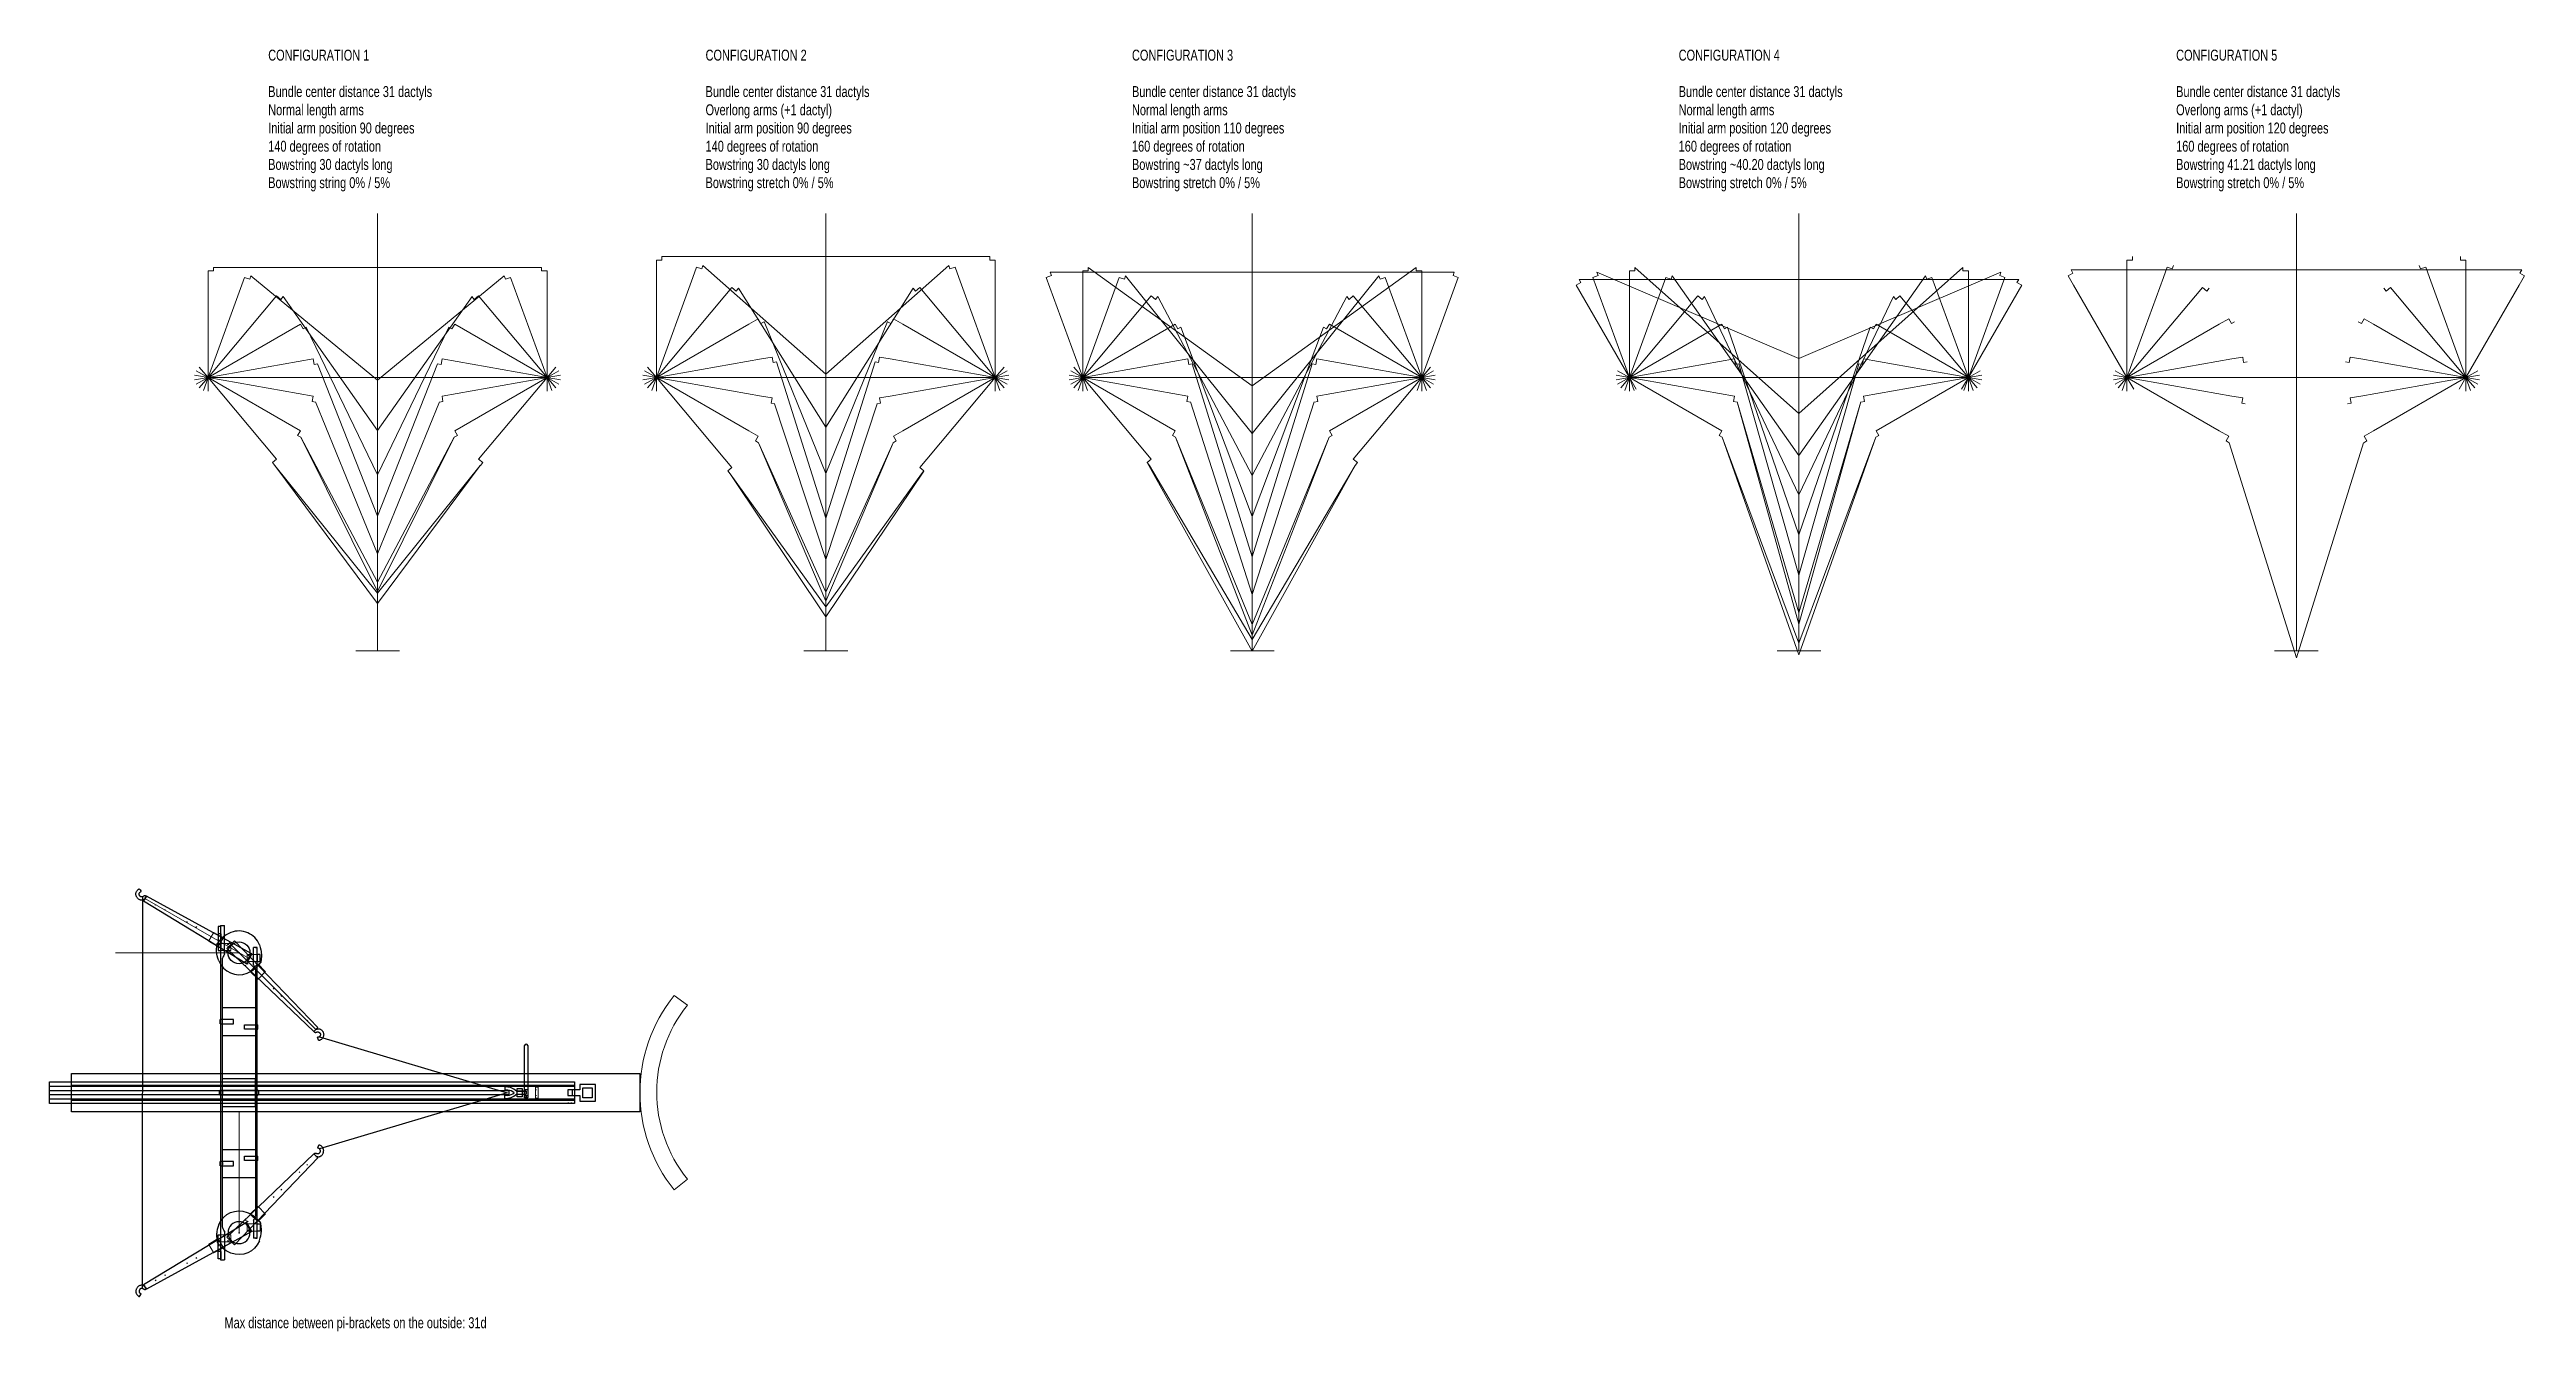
# Model space of a CAD drawing. Header units: centimetres. Extents: x -4 to 447, y -319 to -53.
# Drawn here: x 220 to 446.5, y -247.3 to -130 of the extents above; entities that cross this region are included whole.
import ezdxf

# ---------------------------------------------------------------- set-up
doc = ezdxf.new("R2010")
doc.units = ezdxf.units.CM
doc.linetypes.add('DOT', pattern=[6.35, 0, -6.35])
doc.linetypes.add('DOT2', pattern=[3.175, 0, -3.175])
for name, color, linetype, lineweight in [('Arm', 7, 'CONTINUOUS', 0), ('Cone hoop', 7, 'CONTINUOUS', 0), ('Crescent-shaped piece', 7, 'CONTINUOUS', 0), ('Helpers', 3, 'CONTINUOUS', 0), ('Little ladder', 7, 'CONTINUOUS', 0), ('Part names', 7, 'CONTINUOUS', 0), ('Pi-brackets', 7, 'CONTINUOUS', 0), ('Pitarion', 7, 'CONTINUOUS', 0), ('Rope', 7, 'CONTINUOUS', 0), ('Vis_arm', 6, 'CONTINUOUS', 0), ('Vis_bowstring_0%_stretch', 6, 'CONTINUOUS', 0), ('Vis_bowstring_5%_stretch', 4, 'CONTINUOUS', 0), ('Vis_others', 8, 'CONTINUOUS', 0)]:
    doc.layers.add(name, color=color, linetype=linetype, lineweight=lineweight)
for name, color, linetype in [('Bowstring', 7, 'CONTINUOUS'), ('Case', 7, 'CONTINUOUS'), ('Claw', 7, 'CONTINUOUS'), ('Cone', 7, 'CONTINUOUS'), ('Cone bar', 7, 'CONTINUOUS'), ('Field frame bars', 7, 'CONTINUOUS'), ('Field-frame rings', 7, 'CONTINUOUS'), ('Fork', 7, 'CONTINUOUS'), ('Handle', 7, 'CONTINUOUS'), ('Little ladder beams', 7, 'CONTINUOUS'), ('Little ladder cross-piece', 7, 'CONTINUOUS'), ('Little ladder rungs', 7, 'CONTINUOUS'), ('Slider', 7, 'CONTINUOUS'), ('Trigger', 7, 'CONTINUOUS')]:
    doc.layers.add(name, color=color, linetype=linetype)
doc.styles.get("Standard").update_dxf_attribs({"font": 'txt', "width": 0.75})

msp = doc.modelspace()

# ---------------------------------------------------------------- texts
at = {"layer": 'Part names', "char_height": 1, "width": 100, "attachment_point": 1}
for s, insert in [('CONFIGURATION 1\\P\\PBundle center distance 31 dactyls\\PNormal length arms\\PInitial arm position 90 degrees\\P140 degrees of rotation\\PBowstring 30 dactyls long\\PBowstring string 0% / 5%', (240, -130)), ('CONFIGURATION 2\\P\\PBundle center distance 31 dactyls\\POverlong arms (+1 dactyl)\\PInitial arm position 90 degrees\\P140 degrees of rotation\\PBowstring 30 dactyls long\\PBowstring stretch 0% / 5%\\P', (280, -130)), ('CONFIGURATION 3\\P\\PBundle center distance 31 dactyls\\PNormal length arms\\PInitial arm position 110 degrees\\P160 degrees of rotation\\PBowstring ~37 dactyls long\\PBowstring stretch 0% / 5%', (319, -130)), ('CONFIGURATION 4\\P\\PBundle center distance 31 dactyls\\PNormal length arms\\PInitial arm position 120 degrees\\P160 degrees of rotation\\PBowstring ~40.20 dactyls long\\PBowstring stretch 0% / 5%', (369, -130)), ('CONFIGURATION 5\\P\\PBundle center distance 31 dactyls\\POverlong arms (+1 dactyl)\\PInitial arm position 120 degrees\\P160 degrees of rotation\\PBowstring 41.21 dactyls long\\PBowstring stretch 0% / 5%\\P', (414.5, -130))]:
    msp.add_mtext(s, dxfattribs=dict(at, insert=insert))
at = {"layer": 'Rope', "insert": (236, -246), "char_height": 1, "width": 100, "attachment_point": 1}
msp.add_mtext('Max distance between pi-brackets on the outside: 31d', dxfattribs=at)

# ---------------------------------------------------------------- blocks, each defined once
blk = doc.blocks.new('Slider - top')
at = {"layer": 'Slider'}
for p, q in [((0, 0), (48, 0)), ((0, -2), (0, 0)), ((48, 0), (48, -2)), ((0, -1.6), (0, -0.4)), ((0, -0.4), (48, -0.4)), ((0, -0.8), (42, -0.8)), ((42, -1.2), (0, -1.2)), ((48, -1.6), (0, -1.6)), ((48, -2), (0, -2)), ((42, -0.8), (42, -1.2)), ((48, -0.4), (48, -1.6)), ((48, -0.9), (48, -1.1))]:
    blk.add_line(p, q, dxfattribs=at)
at = {"layer": 'Slider', "linetype": 'DOT2'}
for p, q in [((47.45, -2), (47.45, 0)), ((47.75, -2), (47.75, 0))]:
    blk.add_line(p, q, dxfattribs=at)
blk = doc.blocks.new('Case - top')
at = {"layer": 'Case'}
for p, q in [((0, 0), (17, 0)), ((0, -3.5), (0, 0)), ((17, 0), (24, 0)), ((24, 0), (52, 0)), ((52, 0), (52, -3.5)), ((0, -1.07), (46, -1.07)), ((46, -1.07), (46, -2.43)), ((46, -1.07), (46, -2.43)), ((0, -2.43), (46, -2.43)), ((17, -3.5), (0, -3.5)), ((24, -3.5), (17, -3.5)), ((52, -3.5), (24, -3.5))]:
    blk.add_line(p, q, dxfattribs=at)
blk = doc.blocks.new('Little ladder 2 - top')
at = {"layer": 'Little ladder beams'}
for p, q in [((0, 0), (0, -0.35)), ((30.6, 0), (0, 0)), ((8.6, 0.04), (9, 0.04)), ((8.6, -0.01), (8.6, 0.04)), ((9, 0.04), (9, -0.01)), ((21.6, 0.04), (21.6, -0.01)), ((22, 0.04), (22, -0.01)), ((30.6, 0), (30.6, -0.35)), ((2.62, -0.35), (0, -0.35)), ((2.98, -0.18), (27.62, -0.18)), ((7.5, -0.18), (10.1, -0.18)), ((8.9, -0.18), (8.7, -0.18)), ((14, -0.18), (16.6, -0.18)), ((14.3, -1.18), (14.3, -1.18)), ((15.5, -0.18), (15.1, -0.18)), ((20.5, -0.18), (23.1, -0.18)), ((27.98, -0.35), (30.6, -0.35)), ((2, -3.35), (2, -3)), ((3.6, -3), (2, -3)), ((2, -3.18), (2, -3.35)), ((2, -3.35), (28.6, -3.35)), ((26.64, -3.18), (3.96, -3.18)), ((10.1, -3.18), (7.5, -3.18)), ((9.1, -3.4), (9.1, -3.35)), ((9.5, -3.35), (9.5, -3.4)), ((15.1, -3.18), (15.5, -3.18)), ((23.1, -3.18), (20.5, -3.18)), ((21.1, -3.35), (21.1, -3.4)), ((21.5, -3.35), (21.5, -3.4)), ((27, -3), (28.6, -3)), ((28.6, -3.35), (28.6, -3)), ((28.6, -3.18), (28.6, -3.35))]:
    blk.add_line(p, q, dxfattribs=at)
for points in [[(2.62, -0.35), (2.75, -0.24), (2.98, -0.18), (2.98, -0.18)], [(27.98, -0.35), (27.85, -0.24), (27.62, -0.18), (27.62, -0.18)], [(3.6, -3), (3.73, -3.11), (3.96, -3.17), (3.96, -3.17)], [(27, -3), (26.87, -3.11), (26.64, -3.17), (26.64, -3.17)]]:
    blk.add_open_spline(points, degree=3, dxfattribs=at)
at = {"layer": 'Little ladder cross-piece'}
for p, q in [((14, -0.18), (16.6, -0.18)), ((14, -3.18), (14, -0.18)), ((15, -0.01), (15.1, -0.01)), ((15.1, -0.01), (15.1, -3.35)), ((15.5, -3.35), (15.5, -0.01)), ((15.5, -0.01), (15.6, -0.01)), ((16.6, -0.18), (16.6, -3.18)), ((14, -3.18), (16.6, -3.18)), ((16.6, -3.18), (14, -3.18)), ((15, -3.35), (15.1, -3.35)), ((15.5, -3.35), (15.6, -3.35))]:
    blk.add_line(p, q, dxfattribs=at)
for centre, start, end in [((15.3, -0.26), 39.9662, 140.0338), ((15.3, -3.1), 219.9662, 320.0338)]:
    blk.add_arc(centre, 0.391, start, end, dxfattribs=at)
at = {"layer": 'Little ladder rungs'}
for p, q in [((21.6, 0.04), (22, 0.04)), ((7.5, -0.18), (10.1, -0.18)), ((7.5, -3.18), (7.5, -0.18)), ((7.5, -3.18), (7.5, -0.18)), ((8.6, -0.01), (8.6, -1.18)), ((8.6, -0.01), (9, -0.01)), ((8.6, -1.18), (9, -1.18)), ((9, -1.18), (9, -0.01)), ((9.1, -2.18), (9.5, -2.18)), ((9.1, -3.35), (9.1, -2.18)), ((9.5, -2.18), (9.5, -3.35)), ((10.1, -0.18), (10.1, -3.18)), ((10.1, -0.18), (10.1, -3.18)), ((20.5, -0.18), (23.1, -0.18)), ((20.5, -3.18), (20.5, -0.18)), ((20.5, -3.18), (20.5, -0.18)), ((21.1, -2.18), (21.5, -2.18)), ((21.1, -3.35), (21.1, -2.18)), ((21.5, -2.18), (21.5, -3.35)), ((21.6, -0.01), (21.6, -1.18)), ((21.6, -1.18), (22, -1.18)), ((22, -1.18), (22, -0.01)), ((23.1, -0.18), (23.1, -3.18)), ((23.1, -0.18), (23.1, -3.18)), ((10.1, -3.18), (7.5, -3.18)), ((9.1, -3.4), (9.5, -3.4)), ((23.1, -3.18), (20.5, -3.18)), ((21.1, -3.4), (21.5, -3.4))]:
    blk.add_line(p, q, dxfattribs=at)
blk = doc.blocks.new('Crescent - top')
at = {"layer": 'Crescent-shaped piece'}
for p, q in [((0, 0), (1.2, -0.9)), ((0, -17.8), (1.2, -16.8))]:
    blk.add_line(p, q, dxfattribs=at)
for centre, radius in [((11.04, -8.9), 14.18), ((11.06, -8.85), 12.67)]:
    blk.add_arc(centre, radius, 141.1199, 218.8801, dxfattribs=at)
blk = doc.blocks.new('Field-frame bar - curved - top')
at = {"layer": 'Field frame bars'}
for p, q in [((1.54, 0), (0, 0)), ((0, 0), (0, -0.25)), ((0.66, -0.25), (0.66, 0)), ((2.2, 0), (1.54, 0)), ((1.54, -0.25), (1.54, 0)), ((2.2, -0.25), (2.2, 0)), ((1.54, -0.25), (0, -0.25)), ((1.54, -0.25), (2.2, -0.25))]:
    blk.add_line(p, q, dxfattribs=at)
blk = doc.blocks.new('Field-frame bar - straight - top')
at = {"layer": 'Field frame bars'}
for p, q in [((0.66, 0), (0, 0)), ((0, 0), (0, -0.25)), ((0.66, -0.25), (0.66, 0)), ((0, -0.25), (0.66, -0.25))]:
    blk.add_line(p, q, dxfattribs=at)
blk = doc.blocks.new('Ring - top')
at = {"layer": 'Field-frame rings'}
blk.add_circle((0.74, -1.86), 1, dxfattribs=at)
for start, end in [(111.6216, 201.6216), (291.6216, 21.6216)]:
    blk.add_arc((0.74, -1.86), 2, start, end, dxfattribs=at)
for points in [[(0, 0), (0.39, 0.14), (0.79, 0.2), (1.12, 0.19), (1.38, 0.18), (1.58, 0.14), (1.6, 0.14)], [(2.6, -1.12), (2.44, -0.74), (2.2, -0.41), (1.97, -0.17), (1.78, 0.01), (1.62, 0.12), (1.6, 0.14)], [(-1.12, -2.6), (-0.96, -2.98), (-0.72, -3.31), (-0.49, -3.54), (-0.3, -3.72), (-0.15, -3.84), (-0.13, -3.86)], [(1.47, -3.72), (1.09, -3.86), (0.68, -3.91), (0.35, -3.91), (0.09, -3.89), (-0.1, -3.86), (-0.13, -3.86)]]:
    blk.add_open_spline(points, degree=3, dxfattribs=at)
blk.add_point((0.74, -1.86), dxfattribs=at)
blk = doc.blocks.new('Pi-bracket - top')
at = {"layer": 'Pi-brackets'}
for p, q in [((0, -0.91), (0, 0)), ((0, 0), (0.66, 0)), ((0.66, 0), (0.66, -0.91)), ((0, -0.91), (0.66, -0.91))]:
    blk.add_line(p, q, dxfattribs=at)
at = {"layer": 'Pi-brackets', "linetype": 'DOT'}
blk.add_line((0, -0.66), (0.66, -0.66), dxfattribs=at)
blk = doc.blocks.new('Arm - side')
at = {"layer": 'Cone'}
for p, q in [((0, 0), (0, -1)), ((0, 0), (11, -0.25)), ((11, -0.75), (0, -1)), ((11, -0.25), (11, -0.75))]:
    blk.add_line(p, q, dxfattribs=at)
at = {"layer": 'Cone', "linetype": 'DOT2'}
blk.add_line((0, -0.3), (10.96, -0.55), dxfattribs=at)
at = {"layer": 'Cone bar', "linetype": 'DOT'}
blk.add_line((2.3, -0.35), (2.31, -0.05), dxfattribs=at)
at = {"layer": 'Cone bar', "linetype": 'DOT2'}
for p, q in [((2.31, -0.05), (2.3, -0.35)), ((2.3, -0.35), (11, -0.55))]:
    blk.add_line(p, q, dxfattribs=at)
at = {"layer": 'Cone bar'}
for p, q in [((11, -0.45), (11, -0.25)), ((11.27, -0.47), (11.28, -0.46)), ((11.61, -0.49), (11.6, -0.48)), ((11.7, -0.27), (11.68, -0.27))]:
    blk.add_line(p, q, dxfattribs=at)
for points in [[(10.96, -0.55), (11, -0.55), (11.03, -0.58), (11.05, -0.62), (11.07, -0.66), (11.09, -0.72), (11.16, -0.77), (11.24, -0.81), (11.32, -0.83), (11.41, -0.85), (11.54, -0.84), (11.62, -0.82), (11.73, -0.77), (11.81, -0.71), (11.89, -0.63), (11.96, -0.51), (11.98, -0.44), (12, -0.33), (12, -0.23), (11.98, -0.15), (11.95, -0.06), (11.91, -0.01), (11.89, 0.04), (11.62, -0.12)], [(11, -0.25), (11.09, -0.26), (11.12, -0.27), (11.17, -0.3), (11.19, -0.33), (11.21, -0.36), (11.23, -0.42), (11.25, -0.45), (11.29, -0.49), (11.33, -0.52), (11.38, -0.54), (11.43, -0.55), (11.47, -0.55), (11.51, -0.54), (11.55, -0.53), (11.61, -0.49), (11.63, -0.47), (11.66, -0.43), (11.68, -0.4), (11.69, -0.37), (11.7, -0.32), (11.7, -0.27), (11.68, -0.21), (11.66, -0.16), (11.62, -0.12)]]:
    blk.add_open_spline(points, degree=3, dxfattribs=at)
at = {"layer": 'Cone hoop'}
for p, q in [((3, -0.02), (4, -0.04)), ((3, -0.07), (3, -0.02)), ((3, -0.07), (3, -0.95)), ((3, -0.95), (3, -1)), ((3, -1), (4, -0.98)), ((4, -0.09), (4, -0.04)), ((4, -0.09), (4, -0.93)), ((4, -0.93), (4, -0.98))]:
    blk.add_line(p, q, dxfattribs=at)
blk = doc.blocks.new('Arm - visualization')
at = {"layer": 'Vis_arm'}
for p, q in [((0, 0), (0, 9.75)), ((0, 9.75), (0.5, 9.75)), ((0.5, 9.75), (0.5, 10.08)), ((0, 0), (0, -1.25))]:
    blk.add_line(p, q, dxfattribs=at)
blk = doc.blocks.new('Visualization - arm - overlong')
at = {"layer": 'Vis_arm'}
for p, q in [((0, 9.75), (0, 10.75)), ((0, 10.75), (0.5, 10.75)), ((0, 0), (0, 9.75)), ((0.5, 10.75), (0.5, 11.08)), ((0, 0), (0, -1.25))]:
    blk.add_line(p, q, dxfattribs=at)

# ---------------------------------------------------------------- linework, layer by layer
at = {"layer": 'Bowstring'}
for p, q in [((228.51, -243.39), (228.52, -207.52)), ((244.68, -220.33), (261.87, -225.45)), ((261.87, -225.45), (244.68, -230.58))]:
    msp.add_line(p, q, dxfattribs=at)
at = {"layer": 'Claw'}
for p, q in [((261.63, -224.93), (261.63, -225.2)), ((261.63, -225.2), (261.92, -225.2)), ((261.63, -225.96), (261.63, -225.69)), ((261.63, -225.69), (261.92, -225.69)), ((263.6, -225.31), (262.71, -225.31)), ((262.71, -225.31), (263.6, -225.31)), ((262.71, -225.58), (263.6, -225.58)), ((263.6, -225.58), (263.6, -225.31)), ((263.6, -225.31), (263.6, -225.58))]:
    msp.add_line(p, q, dxfattribs=at)
for centre, radius, start, end in [((261.75, -226.31), 1.39, 46.2912, 95.0105), ((261.75, -224.58), 1.39, 264.9895, 313.7088), ((261.79, -226.29), 1.09, 50.1484, 83.4544), ((261.79, -224.61), 1.09, 276.5456, 309.8516)]:
    msp.add_arc(centre, radius, start, end, dxfattribs=at)
at = {"layer": 'Fork'}
for p, q in [((262.78, -225.82), (262.78, -225.08)), ((262.78, -225.08), (263.22, -225.08)), ((263.22, -225.31), (262.78, -225.31)), ((263.22, -225.6), (262.78, -225.6)), ((263.22, -225.82), (262.78, -225.82)), ((263.22, -225.08), (263.22, -225.82))]:
    msp.add_line(p, q, dxfattribs=at)
at = {"layer": 'Handle'}
for p, q in [((268.5, -225.2), (267.39, -225.2)), ((267.39, -225.2), (267.39, -225.7)), ((267.39, -225.7), (268.49, -225.7)), ((267.81, -225.2), (267.81, -225.7)), ((268.49, -225.7), (268.49, -226.21)), ((268.49, -226.21), (269.92, -226.21)), ((269.93, -224.71), (268.5, -224.71)), ((268.5, -224.71), (268.5, -225.2)), ((268.79, -225.91), (268.79, -225.01)), ((268.79, -225.01), (269.62, -225.01)), ((269.62, -225.91), (268.79, -225.91)), ((269.62, -225.01), (269.62, -225.91)), ((269.92, -226.21), (269.92, -224.71))]:
    msp.add_line(p, q, dxfattribs=at)
at = {"layer": 'Helpers'}
for p, q in [((228.73, -207.68), (238.26, -213.18)), ((237.33, -212.65), (226.03, -212.65)), ((236.57, -211.89), (244.35, -219.67)), ((237.33, -238.26), (237.33, -227.26))]:
    msp.add_line(p, q, dxfattribs=at)
at = {"layer": 'Pitarion'}
for p, q in [((264.44, -225.95), (264.44, -224.95)), ((264.69, -224.95), (264.44, -224.95)), ((264.69, -225.95), (264.44, -225.95)), ((264.69, -225.95), (264.69, -224.95))]:
    msp.add_line(p, q, dxfattribs=at)
at = {"layer": 'Pitarion', "linetype": 'DOT2'}
for p, q in [((264.44, -225.2), (264.69, -225.2)), ((264.44, -225.7), (264.69, -225.7))]:
    msp.add_line(p, q, dxfattribs=at)
at = {"layer": 'Trigger'}
for p, q in [((263.44, -225.91), (263.44, -221.13)), ((263.75, -221.13), (263.75, -225.88)), ((263.44, -225.16), (263.75, -225.16)), ((263.44, -225.7), (263.75, -225.7))]:
    msp.add_line(p, q, dxfattribs=at)
msp.add_circle((263.6, -225.9), 0.0855, dxfattribs=at)
for centre, radius, start, end in [((263.59, -221.15), 0.154, 8.1515, 171.8485), ((263.59, -225.89), 0.152, 177.8253, 2.1747)]:
    msp.add_arc(centre, radius, start, end, dxfattribs=at)
at = {"layer": 'Vis_bowstring_0%_stretch'}
for p, q in [((276, -148.92), (306, -148.92)), ((235, -149.92), (265, -149.92)), ((238.42, -150.7), (250, -160.23)), ((250, -160.23), (261.58, -150.7)), ((279.76, -149.76), (291, -159.69)), ((291, -159.69), (302.24, -149.76)), ((311.52, -150.36), (348.48, -150.36)), ((315, -149.92), (330, -160.75)), ((330, -165.12), (318.42, -150.7)), ((330, -160.75), (345, -149.92)), ((341.58, -150.7), (330, -165.12)), ((359.89, -151.02), (400.11, -151.02)), ((361.52, -150.36), (380, -158.27)), ((380, -163.3), (365, -149.92)), ((368.42, -150.7), (380, -167.13)), ((395, -149.92), (380, -163.3)), ((380, -158.27), (398.48, -150.36)), ((380, -167.13), (391.58, -150.7)), ((404.89, -150.15), (446.11, -150.15)), ((250, -164.86), (241.36, -152.6)), ((258.64, -152.6), (250, -164.86)), ((291, -164.53), (283.01, -151.83)), ((298.99, -151.83), (291, -164.53)), ((321.36, -152.6), (330, -168.96)), ((330, -168.96), (338.64, -152.6)), ((371.36, -152.6), (380, -170.75)), ((380, -170.75), (388.64, -152.6)), ((243.48, -155.39), (250, -168.9)), ((250, -168.9), (256.52, -155.39)), ((285.35, -154.89), (291, -168.79)), ((291, -168.79), (296.65, -154.89)), ((323.48, -155.39), (330, -172.71)), ((330, -172.71), (336.52, -155.39)), ((380, -174.41), (373.48, -155.39)), ((386.52, -155.39), (380, -174.41)), ((291, -172.88), (286.5, -158.57)), ((295.5, -158.57), (291, -172.88)), ((244.51, -158.74), (250, -172.7)), ((250, -172.7), (255.49, -158.74)), ((324.51, -158.74), (330, -176.41)), ((330, -176.41), (335.49, -158.74)), ((374.51, -158.74), (380, -178.08)), ((380, -178.08), (385.49, -158.74)), ((244.34, -162.24), (250, -176.13)), ((250, -176.13), (255.66, -162.24)), ((286.32, -162.42), (291, -176.67)), ((291, -176.67), (295.68, -162.42)), ((330, -179.86), (324.34, -162.24)), ((335.66, -162.24), (330, -179.86)), ((374.34, -162.24), (380, -181.53)), ((380, -181.53), (385.66, -162.24)), ((250, -178.73), (242.98, -165.47)), ((257.02, -165.47), (250, -178.73)), ((291, -179.65), (284.85, -165.97)), ((297.15, -165.97), (291, -179.65)), ((322.98, -165.47), (330, -182.59)), ((330, -182.59), (337.02, -165.47)), ((380, -184.31), (372.98, -165.47)), ((387.02, -165.47), (380, -184.31)), ((419.35, -165.97), (425.5, -185.64)), ((425.5, -185.64), (431.65, -165.97)), ((240.6, -168.04), (250, -179.73)), ((250, -179.73), (259.4, -168.04)), ((282.24, -168.81), (291, -180.98)), ((291, -180.98), (299.76, -168.81)), ((330, -183.97), (320.6, -168.04)), ((339.4, -168.04), (330, -183.97))]:
    msp.add_line(p, q, dxfattribs=at)
at = {"layer": 'Vis_bowstring_5%_stretch'}
for p, q in [((374.34, -162.24), (380, -182.57)), ((380, -182.57), (385.66, -162.24)), ((242.98, -165.47), (250, -179.57)), ((250, -179.57), (257.02, -165.47)), ((284.85, -165.97), (291, -180.47)), ((291, -180.47), (297.15, -165.97)), ((322.98, -165.47), (330, -183.58)), ((330, -183.58), (337.02, -165.47)), ((380, -185.38), (372.98, -165.47)), ((387.02, -165.47), (380, -185.38)), ((250, -180.68), (240.6, -168.04)), ((259.4, -168.04), (250, -180.68)), ((291, -181.9), (282.24, -168.81)), ((299.97, -168.56), (291, -181.9)), ((320.38, -167.79), (330, -185.04)), ((339.4, -168.04), (330, -185.04))]:
    msp.add_line(p, q, dxfattribs=at)
at = {"layer": 'Vis_others'}
for p, q in [((250, -160), (250, -145)), ((291, -160), (291, -145)), ((330, -160), (330, -145)), ((380, -160), (380, -145)), ((425.5, -160), (425.5, -145)), ((234.5, -160), (265.5, -160)), ((250, -160), (250, -185)), ((275.5, -160), (306.5, -160)), ((291, -160), (291, -185)), ((314.5, -160), (345.5, -160)), ((330, -160), (330, -185)), ((364.5, -160), (395.5, -160)), ((380, -160), (380, -185)), ((410, -160), (441, -160)), ((425.5, -160), (425.5, -185)), ((248, -185), (252, -185)), ((289, -185), (293, -185)), ((328, -185), (332, -185)), ((378, -185), (382, -185)), ((423.5, -185), (427.5, -185))]:
    msp.add_line(p, q, dxfattribs=at)

# ---------------------------------------------------------------- block references
at = {"layer": 'Arm', "yscale": -1}
for name, p, rotation in [('Arm - side', (238.51, -212.75), 150), ('Arm - side', (236.22, -212.25), 315), ('Ring - top', (235.47, -237.52), 270)]:
    msp.add_blockref(name, p, dxfattribs=dict(at, rotation=rotation))
at = {"layer": 'Arm'}
for name, p, rotation in [('Ring - top', (235.47, -213.39), 90), ('Arm - side', (236.22, -238.66), 45), ('Arm - side', (238.51, -238.15), 210)]:
    msp.add_blockref(name, p, dxfattribs=dict(at, rotation=rotation))
at = {"layer": 'Crescent-shaped piece'}
msp.add_blockref('Crescent - top', (277.14, -216.55), dxfattribs=at)
at = {"layer": 'Field frame bars', "rotation": 90}
for name, p in [('Field-frame bar - curved - top', (235.41, -212.45)), ('Field-frame bar - straight - top', (239, -213.45))]:
    msp.add_blockref(name, p, dxfattribs=at)
at = {"layer": 'Field frame bars', "yscale": -1, "rotation": 270}
for name, p in [('Field-frame bar - straight - top', (239, -237.45)), ('Field-frame bar - curved - top', (235.41, -238.45))]:
    msp.add_blockref(name, p, dxfattribs=at)
at = {"layer": 'Little ladder', "rotation": 90}
msp.add_blockref('Little ladder 2 - top', (235.65, -240.75), dxfattribs=at)
at = {"layer": 'Pi-brackets'}
for p, rotation in [((235.66, -212.45), 90), ((239, -212.79), 270)]:
    msp.add_blockref('Pi-bracket - top', p, dxfattribs=dict(at, rotation=rotation))
at = {"layer": 'Pi-brackets', "yscale": -1}
for p, rotation in [((239, -238.11), 90), ((235.66, -238.45), 270)]:
    msp.add_blockref('Pi-bracket - top', p, dxfattribs=dict(at, rotation=rotation))
at = {"layer": 'Slider'}
for name, p in [('Case - top', (222, -223.7)), ('Slider - top', (220, -224.45))]:
    msp.add_blockref(name, p, dxfattribs=at)
at = {"layer": 'Vis_arm'}
for name, p in [('Visualization - arm - overlong', (275.5, -160)), ('Visualization - arm - overlong', (410, -160)), ('Arm - visualization', (234.5, -160)), ('Arm - visualization', (314.5, -160)), ('Arm - visualization', (364.5, -160))]:
    msp.add_blockref(name, p, dxfattribs=at)
at = {"layer": 'Vis_arm', "yscale": -1}
for p, rotation in [((306.5, -160), 180), ((441, -160), 180), ((306.5, -160), 220), ((306.5, -160), 200), ((441, -160), 220), ((441, -160), 200), ((441, -160), 150), ((306.5, -160), 239.99999999999997), ((441, -160), 239.99999999999997), ((306.5, -160), 260), ((441, -160), 260), ((306.5, -160), 280), ((306.5, -160), 299.99999999999994), ((306.5, -160), 320), ((441, -160), 280), ((441, -160), 299.99999999999994)]:
    msp.add_blockref('Visualization - arm - overlong', p, dxfattribs=dict(at, rotation=rotation))
at = {"layer": 'Vis_arm'}
for name, p, rotation in [('Arm - visualization', (234.5, -160), 340), ('Visualization - arm - overlong', (275.5, -160), 320), ('Visualization - arm - overlong', (275.5, -160), 340), ('Arm - visualization', (314.5, -160), 20.000000000000004), ('Arm - visualization', (314.5, -160), 340), ('Arm - visualization', (364.5, -160), 30.000000000000018), ('Arm - visualization', (364.5, -160), 20.000000000000004), ('Arm - visualization', (364.5, -160), 340), ('Visualization - arm - overlong', (410, -160), 29.999999999999993), ('Visualization - arm - overlong', (410, -160), 320), ('Visualization - arm - overlong', (410, -160), 340), ('Arm - visualization', (234.5, -160), 320), ('Arm - visualization', (314.5, -160), 320), ('Arm - visualization', (364.5, -160), 320), ('Arm - visualization', (234.5, -160), 300), ('Visualization - arm - overlong', (275.5, -160), 300), ('Arm - visualization', (314.5, -160), 300), ('Arm - visualization', (364.5, -160), 300), ('Visualization - arm - overlong', (410, -160), 300), ('Arm - visualization', (234.5, -160), 280), ('Visualization - arm - overlong', (275.5, -160), 280), ('Arm - visualization', (314.5, -160), 280), ('Arm - visualization', (364.5, -160), 280), ('Visualization - arm - overlong', (410, -160), 280), ('Arm - visualization', (234.5, -160), 240.00000000000003), ('Arm - visualization', (234.5, -160), 260), ('Arm - visualization', (234.5, -160), 220.00000000000003), ('Visualization - arm - overlong', (275.5, -160), 240.00000000000003), ('Visualization - arm - overlong', (275.5, -160), 260), ('Visualization - arm - overlong', (275.5, -160), 220), ('Arm - visualization', (314.5, -160), 240.00000000000003), ('Arm - visualization', (314.5, -160), 260), ('Arm - visualization', (314.5, -160), 220.00000000000003), ('Arm - visualization', (364.5, -160), 240.00000000000003), ('Arm - visualization', (364.5, -160), 260), ('Visualization - arm - overlong', (410, -160), 240.00000000000003), ('Visualization - arm - overlong', (410, -160), 260)]:
    msp.add_blockref(name, p, dxfattribs=dict(at, rotation=rotation))
at = {"layer": 'Vis_bowstring_5%_stretch', "yscale": -1}
for p, rotation in [((265.5, -160), 200), ((265.5, -160), 180), ((345.5, -160), 200), ((345.5, -160), 160), ((345.5, -160), 180), ((395.5, -160), 200), ((395.5, -160), 150), ((395.5, -160), 160), ((395.5, -160), 180), ((265.5, -160), 220), ((345.5, -160), 220), ((395.5, -160), 220), ((265.5, -160), 239.99999999999997), ((345.5, -160), 239.99999999999997), ((395.5, -160), 239.99999999999997), ((265.5, -160), 260), ((345.5, -160), 260), ((395.5, -160), 260), ((265.5, -160), 280), ((265.5, -160), 299.99999999999994), ((265.5, -160), 319.99999999999994), ((345.5, -160), 280), ((345.5, -160), 299.99999999999994), ((345.5, -160), 319.99999999999994), ((395.5, -160), 280), ((395.5, -160), 299.99999999999994)]:
    msp.add_blockref('Arm - visualization', p, dxfattribs=dict(at, rotation=rotation))

msp.set_redraw_order([(e.dxf.handle, doc.entitydb.next_handle()) for e in msp.query("TEXT MTEXT ATTDEF DIMENSION ARC_DIMENSION")])  # texts and dimensions are drawn at this point

doc.saveas('drawing.dxf')
